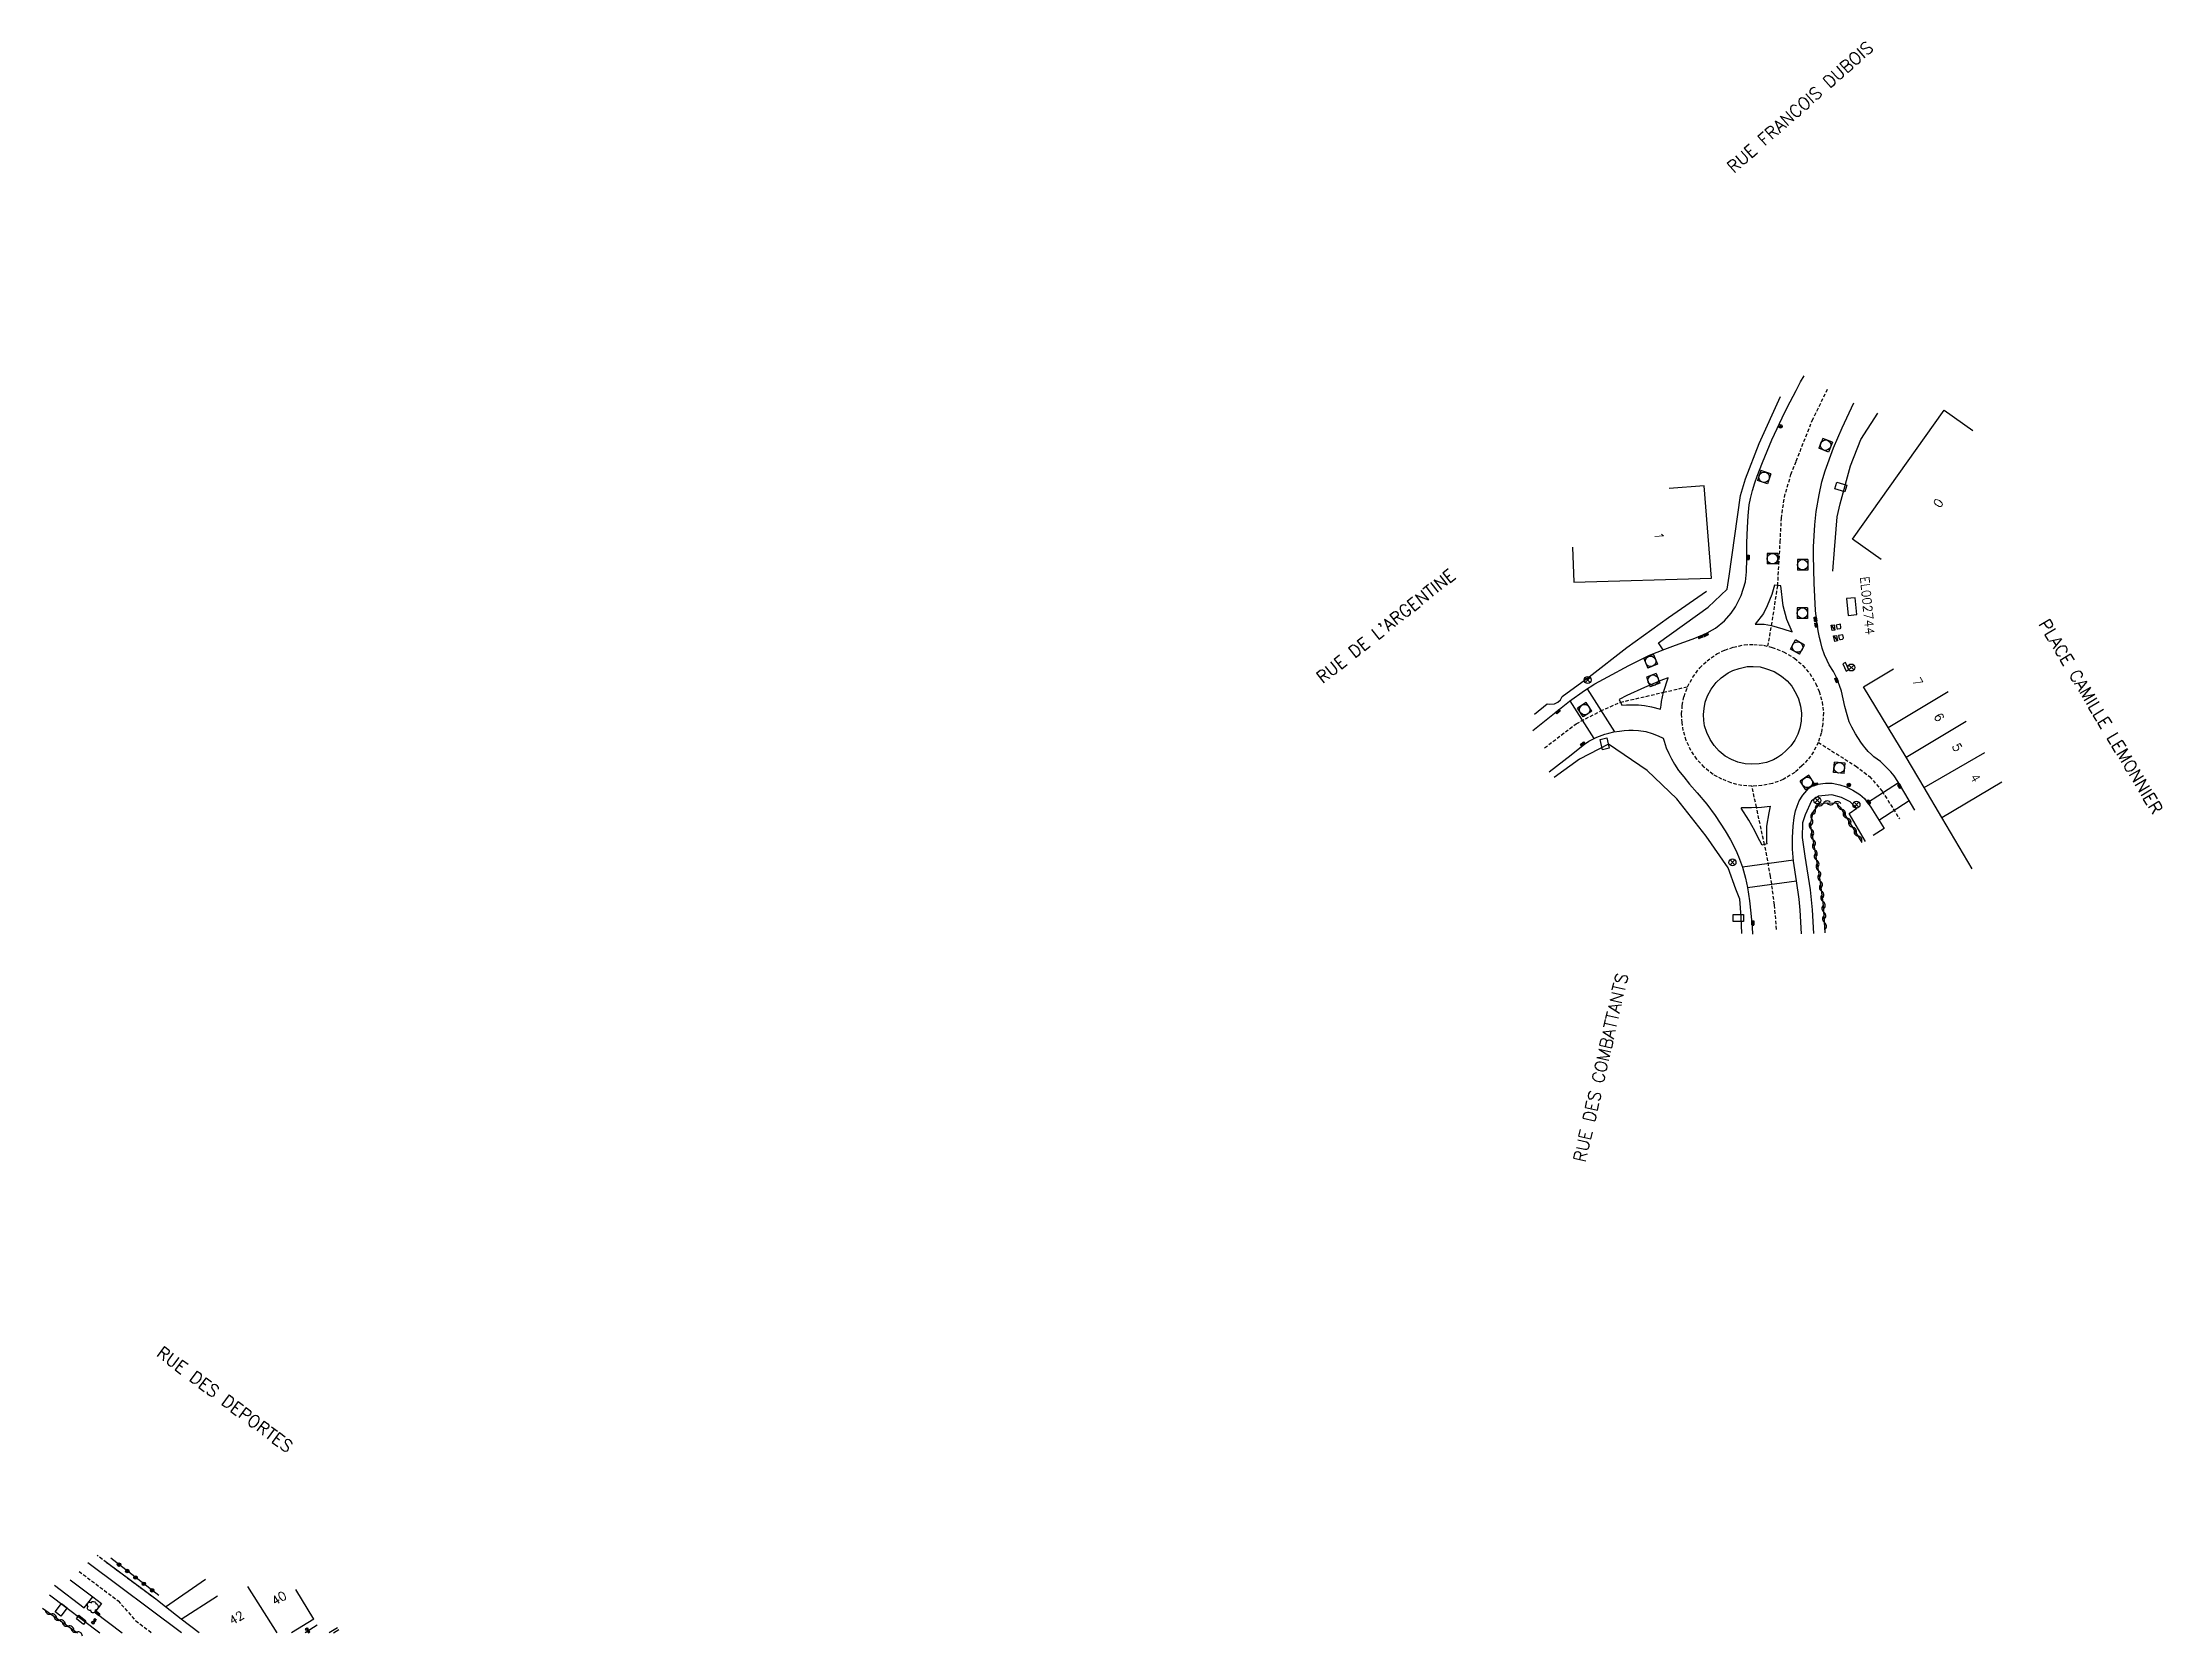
# Model space of a CAD drawing. Header units: millimetres. Extents: x 158019 to 159000, y 157999 to 158739.
# Drawn here: x 158499.6 to 158802.7, y 157999.3 to 158227.6 of the extents above; entities that cross this region are included whole.
import ezdxf
from ezdxf.enums import TextEntityAlignment as Align

# ---------------------------------------------------------------- set-up
doc = ezdxf.new("R2010")
doc.units = ezdxf.units.MM
doc.linetypes.add('DASHED', pattern=[0.75, 0.5, -0.25])
doc.layers.get('0').update_dxf_attribs({"linetype": 'CONTINUOUS'})
for name, color, linetype in [('W0001', 6, 'DASHED'), ('W0003', 5, 'CONTINUOUS'), ('W0006', 2, 'CONTINUOUS'), ('W0008', 7, 'CONTINUOUS'), ('W0014', 7, 'CONTINUOUS'), ('W0015', 2, 'CONTINUOUS'), ('W0020', 2, 'CONTINUOUS'), ('W0100', 7, 'CONTINUOUS'), ('W0103', 1, 'CONTINUOUS'), ('W0112', 1, 'DASHED'), ('W0300', 7, 'CONTINUOUS'), ('W0310', 3, 'CONTINUOUS'), ('W0322', 7, 'CONTINUOUS'), ('W0400', 7, 'CONTINUOUS'), ('W0420', 7, 'CONTINUOUS'), ('W0421', 7, 'CONTINUOUS'), ('W0425', 7, 'CONTINUOUS'), ('W0431', 7, 'CONTINUOUS'), ('W0438', 7, 'CONTINUOUS'), ('W0469', 7, 'CONTINUOUS'), ('W0856', 7, 'CONTINUOUS'), ('W0989', 7, 'CONTINUOUS'), ('W0991', 7, 'CONTINUOUS'), ('W1102', 7, 'CONTINUOUS'), ('W1471', 7, 'CONTINUOUS')]:
    doc.layers.add(name, color=color, linetype=linetype)
doc.styles.get("Standard").update_dxf_attribs({"font": 'romans.shx', "width": 0.85})

msp = doc.modelspace()

# ---------------------------------------------------------------- texts
at = {"layer": 'W0989'}
for s, rotation, p in [('RUE FRANCOIS DUBOIS', 41.5145, (158740.93, 158209.41)), ("RUE DE L'ARGENTINE", 38.4624, (158682.14, 158136.42)), ('PLACE CAMILLE LEMONNIER', 300.9125, (158785.79, 158144.79)), ('RUE DES COMBATTANTS', 77.1496, (158719.43, 158067.43)), ('RUE DES DEPORTES', 323.2258, (158516.33, 158040.42))]:
    msp.add_text(s, height=1.75, rotation=rotation, dxfattribs=at).set_placement(p, align=Align.MIDDLE_LEFT)
at = {"layer": 'W0991'}
for s, rotation, p in [('0', 54.6641, (158770.76, 158161.63)), ('1', 274.5379, (158730.82, 158156.96)), ('EL002744', 275.4827, (158760.62, 158146.97)), ('7', 301.2899, (158767.8, 158136.06)), ('6', 301.0741, (158770.86, 158131)), ('5', 300.9788, (158773.45, 158126.7)), ('4', 300.2108, (158776.05, 158122.3)), ('42', 30.4537, (158527.39, 158002.15)), ('40', 31.2381, (158533.47, 158004.96))]:
    msp.add_text(s, height=1.25, rotation=rotation, dxfattribs=at).set_placement(p, align=Align.MIDDLE_CENTER)

# ---------------------------------------------------------------- blocks, each defined once
blk = doc.blocks.new('T425')
for p, q in [((-0.15, 0.6), (0.15, 0.6)), ((-0.15, 0.6), (-0.15, 0.3)), ((-0.15, 0.3), (0.15, 0.3)), ((-0.15, 0.15), (0.15, 0.15)), ((-0.15, -0.15), (-0.15, 0.15)), ((0, 0.45), (0.15, 0.45)), ((0.15, 0.45), (0.15, 0.3)), ((0.15, 0.15), (0.15, -0.15)), ((0.15, -0.15), (-0.15, -0.15))]:
    blk.add_line(p, q)
blk.add_ellipse((0, 0), major_axis=(-0.106, 0.106), ratio=1, start_param=3.926991, end_param=10.210176)
blk = doc.blocks.new('T1471')
at = {"color": 0, "linetype": 'Continuous', "flags": 128}
blk.add_lwpolyline([(-0.75, -0.5), (-0.75, 0.5), (0.75, 0.5), (0.75, -0.5), (-0.75, -0.5)], dxfattribs=at)
blk = doc.blocks.new('T300')
for p, q in [((-0.8, 0.51), (-0.86, 0.34)), ((-0.86, 0.34), (-0.86, 0.17)), ((-0.86, 0.17), (-0.74, 0.06)), ((-0.69, 0.63), (-0.8, 0.51)), ((-0.8, -0.06), (-0.74, 0.06)), ((-0.74, 0.06), (-0.69, 0.11)), ((-0.57, 0.69), (-0.69, 0.63)), ((-0.46, 0.69), (-0.57, 0.69)), ((-0.29, 0.63), (-0.46, 0.69)), ((-0.29, 0.63), (-0.17, 0.74)), ((-0.23, 0.57), (-0.29, 0.63)), ((-0.17, 0.74), (-0.06, 0.8)), ((-0.06, 0.8), (0.06, 0.8)), ((0.06, 0.8), (0.23, 0.74)), ((0.23, 0.74), (0.34, 0.63)), ((0.34, 0.63), (0.4, 0.51)), ((0.46, 0.46), (0.34, 0.46)), ((0.4, 0.51), (0.4, 0.46)), ((0.57, 0.4), (0.46, 0.46)), ((0.57, 0.4), (0.69, 0.29)), ((0.69, 0.29), (0.74, 0.17)), ((0.74, 0.06), (0.69, -0.17)), ((0.74, 0.17), (0.74, 0.06)), ((-0.8, -0.17), (-0.8, -0.06)), ((-0.8, -0.23), (-0.8, -0.17)), ((-0.74, -0.34), (-0.8, -0.23)), ((-0.69, -0.4), (-0.74, -0.34)), ((-0.51, -0.46), (-0.69, -0.4)), ((-0.4, -0.46), (-0.51, -0.46)), ((-0.4, -0.46), (-0.34, -0.46)), ((-0.34, -0.46), (-0.34, -0.4)), ((-0.34, -0.51), (-0.34, -0.46)), ((-0.29, -0.63), (-0.34, -0.51)), ((-0.17, -0.74), (-0.29, -0.63)), ((-0.06, -0.8), (-0.17, -0.74)), ((0.06, -0.8), (-0.06, -0.8)), ((0.17, -0.74), (0.06, -0.8)), ((0.23, -0.69), (0.17, -0.74)), ((0.29, -0.46), (0.23, -0.46)), ((0.29, -0.63), (0.23, -0.69)), ((0.46, -0.4), (0.29, -0.46)), ((0.34, -0.51), (0.29, -0.63)), ((0.34, -0.51), (0.34, -0.46)), ((0.57, -0.34), (0.46, -0.4)), ((0.63, -0.29), (0.57, -0.34)), ((0.69, -0.17), (0.63, -0.29))]:
    blk.add_line(p, q)
blk = doc.blocks.new('T400')
for p, q in [((-0.15, 0.3), (0.15, 0.3)), ((-0.15, -0.25), (-0.15, 0.3)), ((-0.15, 0.15), (0.15, 0.15)), ((-0.15, 0), (0.15, 0)), ((0.15, 0.3), (0.15, -0.25)), ((-0.15, -0.15), (0.15, -0.15)), ((-0.15, -0.25), (-0.15, -0.3)), ((-0.15, -0.3), (0.15, -0.3)), ((0.15, -0.3), (0.15, -0.25))]:
    blk.add_line(p, q)
blk = doc.blocks.new('t310o')
at = {"color": 0, "linetype": 'Continuous'}
for centre, start, end in [((-0.5, 0.38), 216.8699, 323.1304), ((0.5, -0.37), 36.8699, 143.1303)]:
    blk.add_arc(centre, 0.625, start, end, dxfattribs=at)
blk = doc.blocks.new('t322o')
at = {"color": 0, "linetype": 'Continuous'}
for radius in [0.25, 0.15]:
    blk.add_circle((0, 0), radius, dxfattribs=at)
blk = doc.blocks.new('T856')
for p, q in [((-0.125, 0), (0.125, 0)), ((0, 0.125), (0, -0.125))]:
    blk.add_line(p, q)
blk.add_ellipse((0, 0), major_axis=(-0.177, 0.177), ratio=1, start_param=3.9269908, end_param=10.2101761)
blk = doc.blocks.new('T420')
for p, q in [((0.75, 0.75), (-0.75, 0.75)), ((-0.75, 0.75), (-0.75, -0.75)), ((0.75, 0.75), (0.75, -0.75)), ((0.75, -0.75), (-0.75, -0.75))]:
    blk.add_line(p, q)
blk.add_ellipse((0, 0), major_axis=(-0.53, 0.53), ratio=1, start_param=3.926991, end_param=10.210176)
blk = doc.blocks.new('T438')
for p, q in [((-0.4, 0.2), (0.4, 0.2)), ((-0.4, -0.2), (-0.4, 0.2)), ((0.15, 1.1), (-0.3, 1.1)), ((-0.3, 1.1), (-0.3, 0.5)), ((-0.3, 0.5), (0.15, 0.5)), ((0.3, 0.65), (0.3, 0.95)), ((0.4, 0.2), (0.4, -0.2))]:
    blk.add_line(p, q)
at = {"flags": 128}
for points in [[(-0.4, -0.2), (0.4, 0.2)], [(0.4, -0.2), (-0.4, -0.2)]]:
    blk.add_lwpolyline(points, dxfattribs=at)
for centre, major_axis, start_param, end_param in [((0.15, 0.95), (0.106, -0.106), 0.785398, 2.356194), ((0.15, 0.65), (0.106, 0.106), 3.926991, 5.497787)]:
    blk.add_ellipse(centre, major_axis=major_axis, ratio=1, start_param=start_param, end_param=end_param)
blk = doc.blocks.new('T469')
at = {"color": 0, "linetype": 'Continuous', "flags": 128}
for points in [[(-0.35, 0.35), (0.35, -0.35)], [(-0.35, -0.35), (0.35, 0.35)]]:
    blk.add_lwpolyline(points, dxfattribs=at)
at = {"color": 0, "linetype": 'Continuous'}
blk.add_circle((0, 0), 0.5, dxfattribs=at)

# ---------------------------------------------------------------- linework, layer by layer
at = {"layer": 'W0001'}
for points in [[(158746.37, 158141.14), (158746.92, 158144.12), (158747.79, 158149.83), (158748.14, 158156.07), (158748.32, 158159.46), (158748.74, 158162.46), (158749.68, 158165.73), (158750.43, 158167.64), (158752.73, 158173.45), (158754.96, 158178.02)], [(158714.45, 158126.62), (158718.98, 158130.07), (158722.47, 158131.89), (158725.29, 158133.14), (158731.45, 158134.56), (158734.91, 158135.36)], [(158753.6, 158127.39), (158758.92, 158124.02), (158760.93, 158122.51), (158762.72, 158120.41), (158765.2, 158116.46)], [(158747.63, 158100.64), (158747.32, 158104.17), (158746.78, 158108.24), (158745.9, 158112.79), (158744.74, 158118.11), (158744.13, 158121.13)], [(158504.87, 158008.79), (158510.45, 158004.59), (158512.98, 158001.71), (158515.27, 158000)]]:
    msp.add_lwpolyline(points, dxfattribs=at)
msp.add_lwpolyline([(158734.91, 158135.36), (158735.64, 158136.72), (158736.64, 158138.06), (158737.68, 158139.05), (158739.07, 158140.05), (158740.21, 158140.61), (158741.47, 158141.02), (158743, 158141.36), (158744.36, 158141.41), (158745.77, 158141.29), (158746.98, 158140.99), (158748.64, 158140.37), (158750.19, 158139.43), (158751.38, 158138.41), (158752.37, 158137.26), (158753.23, 158135.79), (158753.73, 158134.69), (158754.14, 158133.19), (158754.34, 158131.67), (158754.23, 158130.06), (158754.01, 158128.7), (158753.59, 158127.38), (158752.91, 158126.04), (158752.07, 158124.89), (158751.25, 158124.02), (158750.22, 158123.09), (158748.55, 158122.08), (158747.02, 158121.5), (158745.54, 158121.23), (158744.13, 158121.13), (158742.68, 158121.22), (158741.12, 158121.59), (158739.82, 158122.13), (158738.54, 158122.82), (158737.26, 158123.84), (158736.23, 158125.01), (158735.38, 158126.23), (158734.71, 158127.66), (158734.27, 158129.09), (158734.11, 158130.22), (158734.05, 158131.45), (158734.14, 158132.69), (158734.4, 158133.98)], close=True, dxfattribs=at)
at = {"layer": 'W0003'}
for points in [[(158541.82, 158000.73), (158540.64, 158000)], [(158541.26, 158000), (158542, 158000.46)]]:
    msp.add_lwpolyline(points, dxfattribs=at)
at = {"layer": 'W0006'}
msp.add_lwpolyline([(158501.37, 158006.8), (158505.62, 158003.57), (158506.85, 158005.14)], dxfattribs=at)
at = {"layer": 'W0008'}
for points in [[(158712.77, 158129.12), (158718.02, 158133.31), (158720.14, 158134.81), (158721.64, 158135.75), (158723.5, 158136.79), (158726.49, 158138.41), (158729.46, 158139.87), (158731.64, 158140.73), (158733.15, 158141.32), (158735.57, 158142.17), (158736.66, 158142.58), (158737.68, 158143.05), (158738.46, 158143.49), (158738.88, 158143.75), (158740.18, 158144.81), (158741.11, 158145.88), (158741.73, 158146.8), (158742.55, 158148.42), (158743.18, 158150.37), (158743.33, 158151.8), (158743.37, 158153.67), (158743.37, 158155.97), (158743.46, 158158.13), (158743.55, 158159.83), (158743.73, 158161.36), (158743.91, 158162.3), (158744.17, 158163.45), (158744.5, 158164.53), (158744.83, 158165.5), (158745.61, 158167.46), (158746.96, 158170.67), (158748.8, 158174.63), (158749.56, 158176.13), (158750.41, 158177.76), (158751.07, 158178.97), (158751.56, 158179.84)], [(158767.42, 158117.71), (158765.97, 158120.12), (158764.97, 158121.82), (158764.44, 158122.59), (158763.95, 158123.2), (158763.21, 158123.97), (158762.47, 158124.64), (158761.55, 158125.33), (158761.2, 158125.64), (158760.73, 158126.09), (158760.28, 158126.61), (158760.04, 158126.88), (158759.68, 158127.41), (158758.9, 158128.63), (158758.4, 158129.59), (158758.03, 158130.36), (158757.7, 158131.32), (158757.39, 158132.54), (158756.9, 158134.71), (158756.64, 158135.55), (158756.34, 158136.28), (158756.15, 158136.77), (158755.97, 158137.16), (158755.75, 158137.54), (158755.17, 158138.49), (158754.84, 158139.1), (158754.47, 158139.93), (158754.15, 158140.87), (158753.94, 158141.68), (158753.78, 158142.4), (158753.58, 158143.37), (158753.38, 158144.66), (158753.21, 158146.26), (158752.98, 158150.18), (158752.89, 158154.12), (158752.89, 158154.12), (158752.92, 158155.39), (158753.11, 158158.5), (158753.31, 158160.42), (158753.72, 158162.8), (158754.1, 158164.66), (158754.59, 158166.27), (158755.75, 158169.55), (158757.01, 158172.41), (158758.67, 158175.96)], [(158715.11, 158123.2), (158718.26, 158125.62), (158719.24, 158126.43), (158720.15, 158127.13), (158720.8, 158127.58), (158721.93, 158128.14), (158723.05, 158128.55), (158723.63, 158128.72), (158723.63, 158128.72), (158724.37, 158128.89), (158724.37, 158128.89), (158725.17, 158129.01), (158725.85, 158129.1), (158726.52, 158129.13), (158727.13, 158129.13), (158727.88, 158129.09), (158728.95, 158128.94), (158729.83, 158128.68), (158730.7, 158128.34), (158731.42, 158128.01), (158731.54, 158127.58), (158731.84, 158126.64), (158732.2, 158125.83), (158732.61, 158125.04), (158733.03, 158124.3), (158733.61, 158123.39), (158734.34, 158122.46), (158735.18, 158121.44), (158736.25, 158120.19), (158737.63, 158118.55), (158738.84, 158116.94), (158739.58, 158115.84), (158740.29, 158114.74), (158741.04, 158113.45), (158741.8, 158111.97), (158742.19, 158111.09), (158742.76, 158109.54), (158743.2, 158107.97), (158743.46, 158106.64), (158743.75, 158104.74), (158743.95, 158102.97), (158744.12, 158100.98), (158744.17, 158099.98)], [(158751.17, 158100.01), (158750.98, 158103.4), (158750.84, 158104.97), (158750.46, 158107.6), (158750.05, 158110.42), (158750.05, 158110.42), (158749.89, 158112.1), (158749.88, 158113.81), (158749.88, 158113.81), (158749.98, 158115.42), (158750.14, 158116.67), (158750.35, 158117.58), (158750.55, 158118.26), (158750.88, 158119.05), (158751.39, 158119.86), (158752.25, 158120.83), (158752.58, 158121.08), (158752.58, 158121.08), (158753.54, 158121.4), (158754.6, 158121.57), (158755.58, 158121.55), (158755.58, 158121.55), (158756.65, 158121.34), (158756.65, 158121.34), (158757.6, 158121.03), (158758.54, 158120.58), (158758.54, 158120.58), (158759.53, 158119.92), (158760.21, 158119.35), (158761.1, 158118.15), (158762.99, 158115.06), (158761.44, 158114.09)], [(158519.53, 158000), (158519.52, 158000.01), (158506.15, 158010)], [(158503.59, 158007.59), (158506.85, 158005.14), (158508.07, 158004.19), (158507.12, 158002.94), (158511.02, 158000)], [(158538.94, 158001.08), (158537.21, 158000)]]:
    msp.add_lwpolyline(points, dxfattribs=at)
at = {"layer": 'W0014'}
for points in [[(158731.39, 158140.63), (158730.73, 158141.66), (158737.82, 158146.73), (158740.57, 158149.33), (158740.83, 158151.17), (158742.48, 158162.71), (158743.16, 158165.1), (158745.16, 158170.17), (158748.2, 158176.86)], [(158755.69, 158151.91), (158755.89, 158154.95), (158756.31, 158159.65), (158756.74, 158161.51), (158758.18, 158166.97), (158759.67, 158170.74), (158762.12, 158174.48)], [(158712.99, 158131.45), (158712.99, 158131.45), (158714.84, 158132.92), (158715.21, 158132.86), (158715.87, 158132.89), (158715.87, 158132.89), (158716.36, 158133.14), (158716.36, 158133.14), (158716.73, 158133.49), (158716.73, 158133.49), (158716.97, 158133.95), (158716.97, 158133.95), (158720.82, 158136.79), (158726.21, 158140.95), (158732.18, 158145.26), (158737.6, 158149.02)], [(158742.65, 158100.05), (158742.58, 158102.46), (158742.39, 158104.95), (158741.79, 158106.4), (158740.68, 158109.43), (158737.55, 158113.99), (158733.35, 158119.33), (158733.35, 158119.33), (158729.12, 158123.37), (158723.58, 158127.12), (158723.58, 158127.12), (158719.46, 158125), (158715.81, 158122.35)], [(158760.33, 158113.22), (158758.01, 158117.22), (158759.08, 158117.99), (158758.16, 158118.91), (158756.93, 158119.53), (158755.54, 158119.88), (158753.61, 158119.7), (158752.63, 158119.05), (158751.72, 158117.03), (158751.34, 158115.88), (158751.28, 158113.79), (158751.66, 158111.11), (158752.41, 158106.29), (158752.7, 158103.42), (158752.91, 158100.05)], [(158517.25, 158003.74), (158516.09, 158004.62), (158515.83, 158004.81), (158508.8, 158010.04)], [(158500.65, 158005.42), (158507.84, 158000)]]:
    msp.add_lwpolyline(points, dxfattribs=at)
at = {"layer": 'W0015'}
for points in [[(158744.58, 158144.29), (158745.84, 158144.29), (158746.89, 158144.13), (158748.5, 158143.66), (158748.5, 158143.66), (158749.85, 158143.23), (158749.09, 158145), (158748.56, 158146.94), (158748.23, 158149.79), (158747.35, 158149.88), (158746.94, 158148.56), (158746.94, 158148.56), (158746.28, 158146.94), (158745.74, 158145.85)], [(158725.1, 158133.55), (158725.48, 158132.73), (158725.48, 158132.73), (158726.18, 158132.77), (158726.18, 158132.77), (158727, 158132.78), (158727.88, 158132.76), (158727.88, 158132.76), (158728.75, 158132.66), (158728.75, 158132.66), (158729.73, 158132.49), (158731.03, 158132.14), (158731.1, 158132.72), (158731.17, 158133.23), (158731.45, 158134.56), (158732.1, 158136.62), (158731.31, 158136.33), (158728.74, 158135.23), (158726.2, 158134.09)], [(158737.77, 158134.08), (158738.28, 158135.03), (158738.28, 158135.03), (158738.99, 158135.97), (158738.99, 158135.97), (158739.69, 158136.64), (158740.69, 158137.35), (158741.39, 158137.7), (158742.3, 158137.99), (158742.3, 158137.99), (158743.4, 158138.24), (158743.4, 158138.24), (158744.28, 158138.27), (158745.26, 158138.19), (158745.26, 158138.19), (158746.05, 158137.99), (158747.27, 158137.54), (158748.34, 158136.88), (158749.15, 158136.19), (158749.81, 158135.43), (158750.44, 158134.35), (158750.77, 158133.62), (158751.06, 158132.57), (158751.19, 158131.57), (158751.19, 158131.57), (158751.12, 158130.41), (158751.12, 158130.41), (158750.95, 158129.43), (158750.68, 158128.57), (158750.23, 158127.69), (158749.65, 158126.89), (158749.05, 158126.26), (158748.34, 158125.61), (158747.75, 158125.25), (158747.18, 158124.91), (158747.18, 158124.91), (158746.18, 158124.54), (158746.18, 158124.54), (158745.15, 158124.35), (158744.11, 158124.27), (158743.13, 158124.33), (158742.09, 158124.58), (158742.09, 158124.58), (158741.17, 158124.96), (158740.27, 158125.44), (158739.42, 158126.12), (158738.7, 158126.94), (158738.11, 158127.8), (158737.64, 158128.79), (158737.34, 158129.77), (158737.23, 158130.53), (158737.23, 158130.53), (158737.19, 158131.4), (158737.25, 158132.26), (158737.43, 158133.13)], [(158742.64, 158118.07), (158744.02, 158118.08), (158745.47, 158118.14), (158746.71, 158118.26), (158746.51, 158117.31), (158746.19, 158115.43), (158746.19, 158113.14), (158746.22, 158112.88), (158745.58, 158112.71), (158745.58, 158112.71), (158744.92, 158113.95), (158744.52, 158114.74), (158743.68, 158116.25), (158742.58, 158117.98)]]:
    msp.add_lwpolyline(points, close=True, dxfattribs=at)
at = {"layer": 'W0020'}
for points in [[(158718.08, 158133.35), (158721.51, 158127.93)], [(158720.55, 158135.06), (158724.44, 158128.9)], [(158760.61, 158118.81), (158765.07, 158121.65)], [(158762.24, 158116.29), (158766.6, 158119.07)], [(158742.75, 158109.57), (158750.03, 158110.57)], [(158743.46, 158106.64), (158750.46, 158107.6)]]:
    msp.add_lwpolyline(points, dxfattribs=at)
at = {"layer": 'W0100'}
for points in [[(158762.58, 158153.55), (158758.5, 158156.45), (158771.59, 158174.91), (158775.67, 158172.02)], [(158718.46, 158155.33), (158718.61, 158150.33), (158738.32, 158150.91), (158737.27, 158164.12), (158732.29, 158163.72)], [(158775.6, 158109.32), (158771.25, 158116.63), (158768.75, 158120.93), (158766.15, 158125.26), (158763.59, 158129.52), (158760.06, 158135.33), (158764.33, 158137.92)], [(158538.47, 158001.94), (158535.87, 158006.22)], [(158522.04, 158000), (158519.47, 158001.96)], [(158538.47, 158001.94), (158535.26, 158000)]]:
    msp.add_lwpolyline(points, dxfattribs=at)
at = {"layer": 'W0103'}
for points in [[(158517.25, 158003.74), (158522.95, 158007.66)], [(158519.47, 158001.96), (158517.25, 158003.74)]]:
    msp.add_lwpolyline(points, dxfattribs=at)
at = {"layer": 'W0112'}
msp.add_lwpolyline([(158516.09, 158004.62), (158515.83, 158004.81), (158508.8, 158010.04), (158507.44, 158011.09)], dxfattribs=at)
at = {"layer": 'W0310'}
for points in [[(158754.56, 158100.13), (158754.34, 158104.08), (158753.84, 158107.72), (158752.75, 158114.07), (158752.5, 158115.71), (158752.5, 158115.71), (158752.92, 158117.49), (158753.77, 158118.58), (158754.68, 158118.74), (158756.17, 158118.68), (158756.17, 158118.68), (158756.71, 158118.15), (158756.71, 158118.15), (158759.83, 158113.09)], [(158499.63, 158003.54), (158504.67, 158000)]]:
    msp.add_lwpolyline(points, dxfattribs=at)
at = {"layer": 'W0322'}
msp.add_lwpolyline([(158516.27, 158005.34), (158509.4, 158010.68)], dxfattribs=at)
at = {"layer": 'W0421'}
for points in [[(158757.1, 158138.65), (158757.59, 158137.59), (158757.96, 158137.76), (158757.47, 158138.82)], [(158504.5, 158001.98), (158504.84, 158002.52), (158505.85, 158001.73), (158505.53, 158001.2)]]:
    msp.add_lwpolyline(points, close=True, dxfattribs=at)
at = {"layer": 'W0431'}
msp.add_lwpolyline([(158757.63, 158147.98), (158757.87, 158145.56), (158759.11, 158145.68), (158758.88, 158148.1)], close=True, dxfattribs=at)
at = {"layer": 'W1102'}
for points in [[(158763.59, 158129.52), (158772.15, 158134.68)], [(158766.15, 158125.26), (158774.73, 158130.41)], [(158768.75, 158120.93), (158777.39, 158125.96)], [(158771.25, 158116.63), (158779.85, 158121.74)], [(158533.21, 158000), (158529.03, 158006.64)], [(158519.47, 158001.96), (158524.66, 158005.3)]]:
    msp.add_lwpolyline(points, dxfattribs=at)

# ---------------------------------------------------------------- block references
at = {"layer": 'W0300'}
msp.add_blockref('T300', (158506.88, 158003.67), dxfattribs=at)
at = {"layer": 'W0310'}
for p, rotation in [((158753.19, 158117.83), 51.93869520826922), ((158754.32, 158118.67), 10.06562866183687), ((158755.81, 158118.69), 357.7369772646452), ((158756.91, 158117.83), 301.6100277634978), ((158752.68, 158116.45), 76.60750224662779), ((158752.61, 158114.98), 98.63842898097899), ((158757.7, 158116.55), 301.6100277634978), ((158758.49, 158115.27), 301.6100277634978), ((158752.85, 158113.5), 99.80295549998951), ((158753.1, 158112.02), 99.80295549998951), ((158759.27, 158113.99), 301.6100277634978), ((158753.36, 158110.55), 99.80295549998951), ((158753.61, 158109.07), 99.80295549998951), ((158753.86, 158107.59), 97.78200492341169), ((158754.07, 158106.1), 97.78200492341169), ((158754.27, 158104.62), 97.78200492341169), ((158754.39, 158103.12), 93.17340313417199), ((158754.48, 158101.62), 93.17340313417199), ((158500.86, 158002.67), 324.9379205760404), ((158502.09, 158001.81), 324.9379205760404), ((158503.31, 158000.95), 324.9379205760404), ((158504.54, 158000.09), 324.9379205760404)]:
    msp.add_blockref('t310o', p, dxfattribs=dict(at, rotation=rotation))
at = {"layer": 'W0322', "rotation": 142.1513306248575}
for p in [(158510.58, 158009.76), (158511.77, 158008.84), (158512.95, 158007.92), (158514.14, 158007), (158515.32, 158006.08)]:
    msp.add_blockref('t322o', p, dxfattribs=at)
at = {"layer": 'W0400'}
for p in [(158743.56, 158153.88), (158744.24, 158101.55)]:
    msp.add_blockref('T400', p, dxfattribs=at)
for p, rotation in [((158736.75, 158142.49), 292.8659197000488), ((158737.52, 158142.79), 294.8466377639058), ((158753.18, 158145.03), 7.602726814922924), ((158753.28, 158144.18), 8.76777619994463), ((158756.2, 158136.29), 19.8678912643027), ((158716.33, 158131.78), 308.2832756057153), ((158719.88, 158127.15), 309.8484804761158), ((158753.17, 158121.39), 289.3511941945455), ((158765.23, 158121.12), 210.1034745141149), ((158760.78, 158118.86), 37.25233637328347), ((158507.51, 158002.79), 233.0410228525456)]:
    msp.add_blockref('T400', p, dxfattribs=dict(at, rotation=rotation))
at = {"layer": 'W0420'}
for p, rotation in [((158754.63, 158169.92), 337.7823136891359), ((158745.84, 158165.33), 341.3306227179891), ((158729.61, 158138.99), 22.15050684975997), ((158750.62, 158141.03), 240.6444297554893), ((158729.98, 158136.3), 20.8062349336789), ((158720.19, 158132.08), 302.5456923506522), ((158756.6, 158123.75), 264.5158084978912), ((158752.02, 158121.67), 304.0400555993311)]:
    msp.add_blockref('T420', p, dxfattribs=dict(at, rotation=rotation))
for p in [(158747.04, 158153.68), (158751.35, 158152.81), (158751.32, 158145.89)]:
    msp.add_blockref('T420', p, dxfattribs=at)
at = {"layer": 'W0425'}
for p, rotation in [((158506.87, 158001.46), 322.967174452888), ((158537.45, 158000.52), 211.8403675805218)]:
    msp.add_blockref('T425', p, dxfattribs=dict(at, rotation=rotation))
at = {"layer": 'W0438'}
for p, rotation in [((158755.71, 158143.81), 279.4466867154107), ((158756.07, 158142.27), 282.2389163406648)]:
    msp.add_blockref('T438', p, dxfattribs=dict(at, rotation=rotation))
at = {"layer": 'W0469'}
for p in [(158720.61, 158136.32), (158758.32, 158138.11), (158753.44, 158119.09), (158759.05, 158118.47), (158741.32, 158110.23)]:
    msp.add_blockref('T469', p, dxfattribs=at)
at = {"layer": 'W0856'}
for p in [(158748.19, 158172.61), (158757.96, 158121.31)]:
    msp.add_blockref('T856', p, dxfattribs=at)
at = {"layer": 'W1471'}
for p, rotation in [((158756.82, 158163.95), 343.1637110719658), ((158723.05, 158127.19), 282.7359169904759), ((158502.32, 158003.29), 232.9671744526589)]:
    msp.add_blockref('T1471', p, dxfattribs=dict(at, rotation=rotation))
msp.add_blockref('T1471', (158742.16, 158102.26), dxfattribs=at)

msp.set_redraw_order([(e.dxf.handle, doc.entitydb.next_handle()) for e in msp.query("TEXT MTEXT ATTDEF DIMENSION ARC_DIMENSION")])  # texts and dimensions are drawn at this point

doc.saveas('drawing.dxf')
